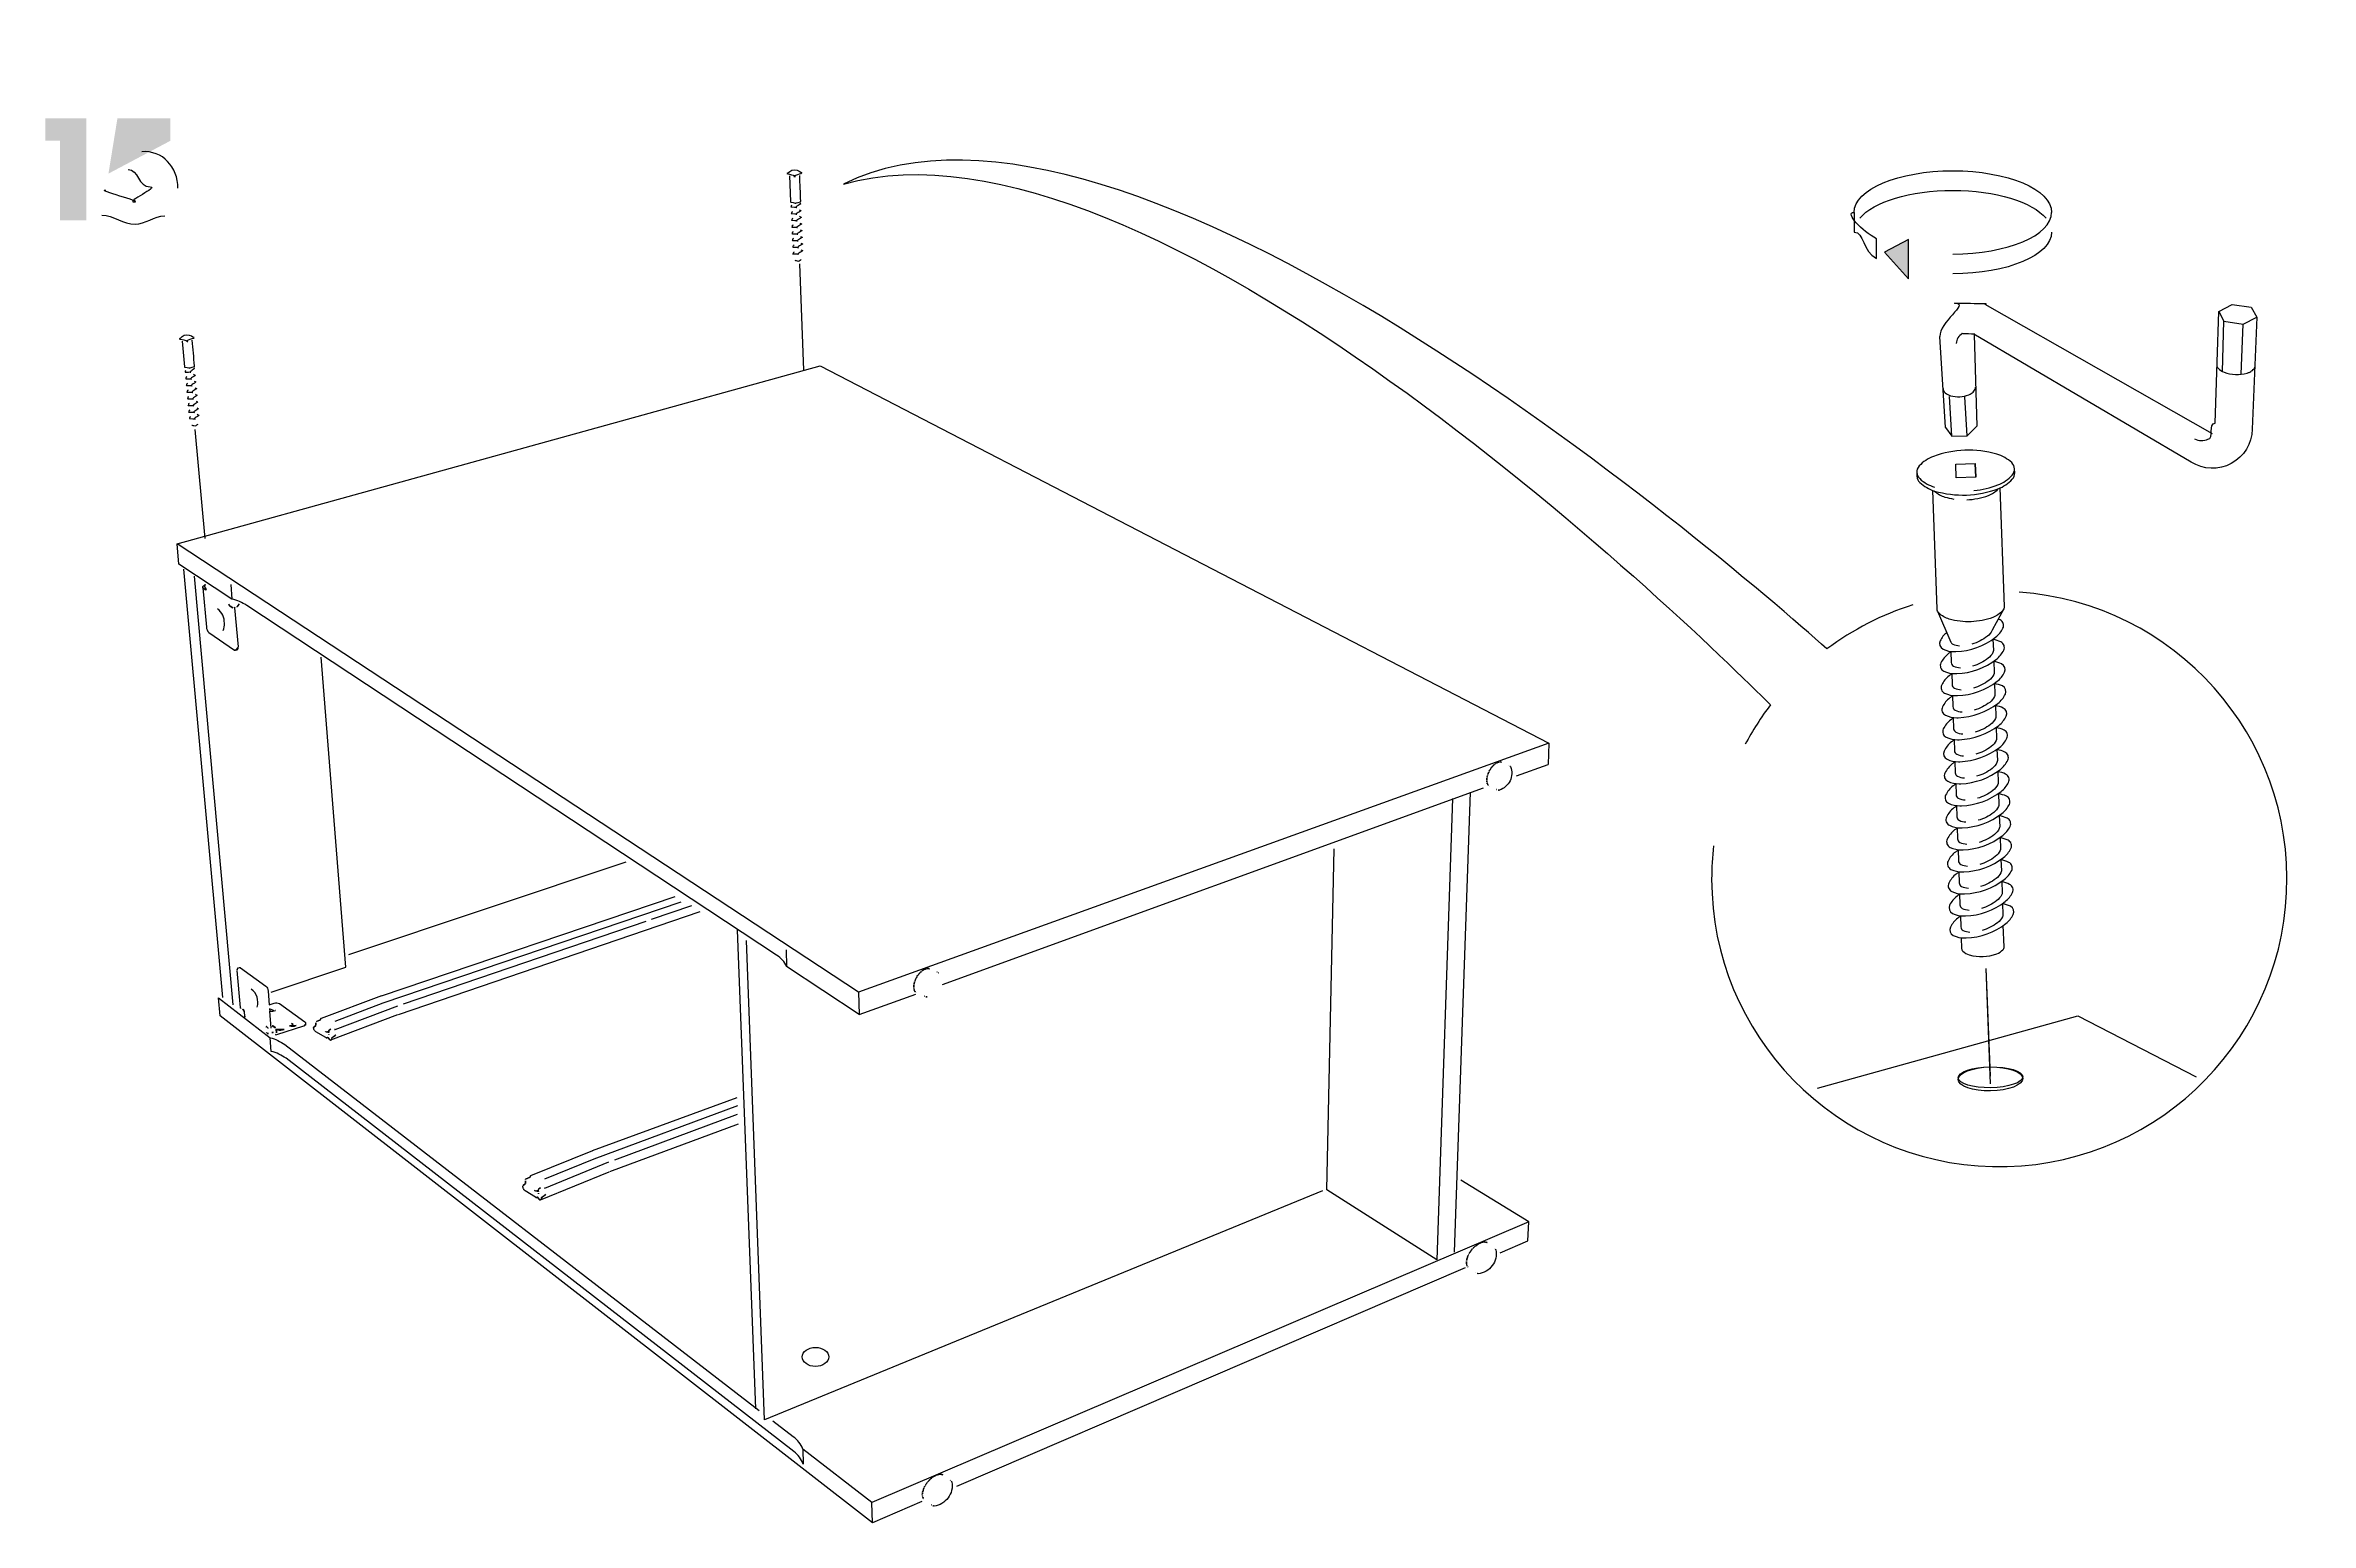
# Model space of a CAD drawing. Header units: metres. Extents: x -30.9 to 24.7, y -10.3 to 6.8.
# Drawn here: x -10.397 to -7.395, y -1.109 to 0.85 of the extents above; entities that cross this region are included whole.
import ezdxf

# ---------------------------------------------------------------- set-up
doc = ezdxf.new("R2010")
doc.units = ezdxf.units.M
doc.header["$MEASUREMENT"] = 0
doc.layers.add('PDF_Working_Num_Penna__255_Num_Penna__255', color=255, linetype='Continuous', lineweight=18)
doc.layers.add('PDF_Working_Num_Penna__7_Num_Penna__7', color=7, linetype='Continuous', lineweight=18)
doc.styles.add('GENERATED_STYLE_1', font='')
doc.styles.get('GENERATED_STYLE_1').set_extended_font_data('Arial')

msp = doc.modelspace()

# ---------------------------------------------------------------- hatches: boundary and pattern name
at = {"layer": 'PDF_Working_Num_Penna__7_Num_Penna__7', "linetype": 'Continuous', "lineweight": 18}
for points in [[(-10.3778, 0.7231), (-10.3778, 0.6177), (-10.3427, 0.6177), (-10.3427, 0.7528), (-10.3972, 0.7528), (-10.3972, 0.7231)], [(-10.2313, 0.7231), (-10.2313, 0.7528), (-10.3016, 0.7528), (-10.3135, 0.6795)], [(-7.928, 0.5922), (-7.9597, 0.5752), (-7.928, 0.5398)]]:
    msp.add_hatch(color=7, dxfattribs=at).paths.add_polyline_path(points)

# ---------------------------------------------------------------- linework, layer by layer
at = {"layer": 'PDF_Working_Num_Penna__255_Num_Penna__255', "color": 255, "linetype": 'Continuous', "lineweight": 18, "flags": 128}
for points in [[(-9.3977, 0.5601), (-9.3923, 0.4191)], [(-10.1855, 0.1958), (-10.1986, 0.3403)], [(-7.8253, -0.3744), (-7.8198, -0.5169)]]:
    msp.add_lwpolyline(points, dxfattribs=at)
at = {"layer": 'PDF_Working_Num_Penna__7_Num_Penna__7', "color": 7, "linetype": 'Continuous', "lineweight": 18, "flags": 128}
for points in [[(-9.4109, 0.6765), (-9.4095, 0.6425)], [(-8, 0.6281), (-8, 0.6019)], [(-7.9705, 0.567), (-7.9705, 0.5932)], [(-9.3977, 0.5601), (-9.3923, 0.4191)], [(-7.8266, 0.5066), (-7.5253, 0.3351)], [(-7.5189, 0.4297), (-7.5167, 0.4969), (-7.5099, 0.4837)], [(-7.512, 0.4171), (-7.5099, 0.4837)], [(-7.5099, 0.4837), (-7.4845, 0.4801)], [(-7.4845, 0.4801), (-7.4664, 0.4894)], [(-10.216, 0.4574), (-10.2128, 0.4235)], [(-7.879, 0.3431), (-7.8863, 0.4635)], [(-7.8411, 0.4663), (-7.8372, 0.3448)], [(-7.4871, 0.4134), (-7.4845, 0.4801)], [(-7.5216, 0.3486), (-7.5189, 0.4297)], [(-7.879, 0.3431), (-7.8705, 0.3316), (-7.8737, 0.3839)], [(-7.8705, 0.3316), (-7.8501, 0.3318), (-7.8532, 0.3836)], [(-10.1855, 0.1958), (-10.1986, 0.3403)], [(-7.8372, 0.3448), (-7.8501, 0.3318)], [(-7.8648, 0.2762), (-7.8654, 0.2942), (-7.8396, 0.2952)], [(-7.8389, 0.2772), (-7.8648, 0.2762)], [(-9.3197, -0.4059), (-10.2225, 0.1886)], [(-10.1619, -0.4128), (-10.2137, 0.1553)], [(-10.1998, 0.1458), (-10.1486, -0.4225)], [(-10.1514, 0.1349), (-10.1499, 0.1154)], [(-10.1464, 0.1039), (-10.1418, 0.0523)], [(-9.9989, -0.3725), (-10.0314, 0.0383)], [(-8.4046, -0.0756), (-9.3197, -0.4059), (-9.3188, -0.4354)], [(-8.4475, -0.1189), (-8.4056, -0.1037)], [(-9.2081, -0.3955), (-8.4913, -0.1347)], [(-8.5324, -0.1489), (-8.5529, -0.7608)], [(-8.5088, -0.1405), (-8.53, -0.7502)], [(-9.628, -0.2335), (-9.9952, -0.356)], [(-8.5529, -0.7608), (-8.6986, -0.6679), (-8.6892, -0.2159)], [(-9.5551, -0.2863), (-9.9499, -0.4205), (-10.0137, -0.4445)], [(-9.9515, -0.4105), (-9.5625, -0.2788)], [(-9.9291, -0.4353), (-9.5295, -0.2987)], [(-9.5937, -0.3091), (-9.5405, -0.291)], [(-9.9227, -0.4212), (-9.6008, -0.3116)], [(-9.4805, -0.3229), (-9.4558, -0.958)], [(-9.4439, -0.9728), (-9.4679, -0.3371)], [(-9.4153, -0.3497), (-9.4148, -0.3717)], [(-10.1378, -0.4274), (-10.1381, -0.4271), (-10.1383, -0.4268), (-10.1385, -0.4264), (-10.1385, -0.426), (-10.1429, -0.3769)], [(-10.098, -0.4055), (-9.9989, -0.3725)], [(-7.8255, -0.3744), (-7.8196, -0.5271)], [(-10.1676, -0.4134), (-10.0993, -0.4661)], [(-10.1654, -0.4373), (-10.1676, -0.4134)], [(-9.9515, -0.4105), (-10.0316, -0.4406)], [(-9.3188, -0.4354), (-9.2437, -0.4083)], [(-9.2355, -1.081), (-9.3009, -1.1091), (-10.1654, -0.4373)], [(-10.0977, -0.4535), (-10.0997, -0.4307)], [(-10.0188, -0.4691), (-9.9299, -0.4355)], [(-10.013, -0.4551), (-9.9302, -0.4238)], [(-8.0484, -0.5328), (-7.7033, -0.437), (-7.5466, -0.5181)], [(-10.0549, -0.4508), (-10.0906, -0.4623)], [(-10.0252, -0.466), (-10.0388, -0.4582), (-10.0393, -0.4579), (-10.0397, -0.4575), (-10.0402, -0.457), (-10.0405, -0.4564), (-10.0409, -0.4558), (-10.0412, -0.4552), (-10.0414, -0.4546), (-10.0415, -0.4539), (-10.0416, -0.4533), (-10.0416, -0.4526)], [(-9.4798, -0.5566), (-9.6703, -0.627), (-9.7357, -0.6537)], [(-9.6719, -0.6158), (-9.4801, -0.5452)], [(-9.6424, -0.6278), (-9.4797, -0.5675)], [(-9.649, -0.6435), (-9.4786, -0.5802)], [(-9.672, -0.6159), (-9.754, -0.6493)], [(-9.7409, -0.6812), (-9.6498, -0.6437)], [(-9.735, -0.6655), (-9.6502, -0.6307)], [(-8.4313, -0.7103), (-8.5213, -0.6549)], [(-9.7474, -0.6777), (-9.7614, -0.669), (-9.7619, -0.6686), (-9.7623, -0.6682), (-9.7628, -0.6676), (-9.7632, -0.667), (-9.7635, -0.6664), (-9.7638, -0.6656), (-9.7641, -0.6649), (-9.7642, -0.6642), (-9.7642, -0.6635), (-9.7643, -0.6627)], [(-8.7046, -0.6693), (-9.4439, -0.9728)], [(-8.4689, -0.7511), (-8.4324, -0.7354), (-8.4313, -0.7103)], [(-8.5155, -0.7711), (-9.1895, -1.0611)], [(-9.3009, -1.1091), (-9.3017, -1.0825)]]:
    msp.add_lwpolyline(points, dxfattribs=at)
for points in [[(-7.928, 0.5658), (-7.928, 0.5922), (-7.9597, 0.5752), (-7.928, 0.5398)], [(-7.8389, 0.2771), (-7.8396, 0.2952)], [(-10.184, 0.1282), (-10.1852, 0.1279), (-10.1886, 0.1302), (-10.1886, 0.1309), (-10.1885, 0.1315), (-10.1883, 0.1321), (-10.1879, 0.1326), (-10.1875, 0.1331), (-10.187, 0.1335)], [(-10.1865, 0.1337), (-10.1844, 0.1343)], [(-10.1847, 0.1276), (-10.1845, 0.1275), (-10.1843, 0.1276), (-10.1841, 0.1278), (-10.184, 0.128), (-10.184, 0.1284)], [(-10.1538, 0.1088), (-10.1538, 0.1084), (-10.1537, 0.1079), (-10.1535, 0.1074), (-10.1533, 0.1069), (-10.153, 0.1066), (-10.1528, 0.1064)], [(-10.1488, 0.1037), (-10.1524, 0.1061)], [(-10.1464, 0.1039), (-10.1464, 0.1041), (-10.1463, 0.1043), (-10.1461, 0.1045), (-10.146, 0.1046)], [(-10.1433, 0.1053), (-10.1426, 0.1056), (-10.142, 0.1059), (-10.1415, 0.1065), (-10.141, 0.1071), (-10.1407, 0.1078), (-10.1405, 0.1085), (-10.1403, 0.1093)], [(-10.1464, 0.0479), (-10.146, 0.0476), (-10.1457, 0.0476)], [(-10.1453, 0.0476), (-10.143, 0.0483), (-10.1426, 0.0485), (-10.1424, 0.0487), (-10.1421, 0.0491), (-10.142, 0.0496), (-10.1418, 0.0501), (-10.1418, 0.0508), (-10.1418, 0.0515)], [(-8.4862, -0.1199), (-8.4864, -0.1201), (-8.4864, -0.1203), (-8.4864, -0.1205), (-8.4863, -0.1207), (-8.4864, -0.1213)], [(-8.4862, -0.1198), (-8.486, -0.1192)], [(-8.4858, -0.1186), (-8.4859, -0.1184), (-8.4858, -0.1181), (-8.4857, -0.1178)], [(-8.4848, -0.1155), (-8.485, -0.1157), (-8.4851, -0.116), (-8.4852, -0.1162), (-8.4851, -0.1164), (-8.4854, -0.1171)], [(-8.4839, -0.1134), (-8.4841, -0.1136), (-8.4842, -0.1138), (-8.4843, -0.1141), (-8.4843, -0.1143), (-8.4845, -0.1149)], [(-8.4827, -0.1113), (-8.4829, -0.1115), (-8.4831, -0.1117), (-8.4832, -0.112), (-8.4832, -0.1122), (-8.4836, -0.1128)], [(-8.4816, -0.1094), (-8.4817, -0.1095), (-8.4819, -0.1097), (-8.482, -0.11), (-8.4821, -0.1102), (-8.4825, -0.1108)], [(-8.4802, -0.1076), (-8.4804, -0.1076), (-8.4806, -0.1078), (-8.4807, -0.1081), (-8.4808, -0.1083), (-8.4812, -0.1089)], [(-8.4797, -0.107), (-8.48, -0.1073)], [(-8.4788, -0.1059), (-8.479, -0.1059), (-8.4791, -0.1061), (-8.4793, -0.1064), (-8.4794, -0.1066), (-8.4796, -0.1068)], [(-8.4773, -0.1044), (-8.4774, -0.1045), (-8.4776, -0.1046), (-8.4778, -0.1048), (-8.4779, -0.1051), (-8.4784, -0.1055)], [(-8.4757, -0.1031), (-8.4759, -0.1032), (-8.4761, -0.1033), (-8.4763, -0.1035), (-8.4764, -0.1037), (-8.4768, -0.1041)], [(-8.4743, -0.1021), (-8.4746, -0.1022), (-8.4747, -0.1023), (-8.4748, -0.1026), (-8.4753, -0.1029)], [(-8.4728, -0.1013), (-8.4729, -0.1013), (-8.4731, -0.1015), (-8.4733, -0.1017), (-8.4737, -0.1019)], [(-8.4713, -0.1007), (-8.4716, -0.1009), (-8.4718, -0.1011), (-8.4722, -0.1013)], [(-8.4699, -0.1005), (-8.4702, -0.1006), (-8.4703, -0.1007), (-8.4707, -0.1008)], [(-8.4685, -0.1005), (-8.4688, -0.1006), (-8.4692, -0.1007)], [(-8.4685, -0.1005), (-8.4676, -0.1009), (-8.4674, -0.1008)], [(-8.4575, -0.1052), (-8.4576, -0.1051)], [(-8.4867, -0.1238), (-8.4869, -0.1241), (-8.4869, -0.1243), (-8.4869, -0.1245), (-8.4867, -0.1252)], [(-8.4867, -0.1265), (-8.4868, -0.1263), (-8.4868, -0.1262), (-8.4868, -0.1259)], [(-8.4866, -0.1218), (-8.4867, -0.1221), (-8.4867, -0.1224), (-8.4867, -0.1226), (-8.4867, -0.1227), (-8.4867, -0.1233)], [(-8.4867, -0.1265), (-8.4866, -0.1269)], [(-8.4865, -0.1281), (-8.4866, -0.1277)], [(-8.4865, -0.1281), (-8.4862, -0.1285)], [(-8.486, -0.1296), (-8.4861, -0.1295), (-8.4861, -0.1292)], [(-8.486, -0.1296), (-8.4858, -0.1297), (-8.4856, -0.13)], [(-8.4854, -0.1308), (-8.4855, -0.1305)], [(-8.4854, -0.1308), (-8.4851, -0.131), (-8.4849, -0.1312)], [(-8.4846, -0.1319), (-8.4847, -0.1316)], [(-8.4836, -0.1326), (-8.4837, -0.1325)], [(-8.4736, -0.1369), (-8.4738, -0.137)], [(-8.4712, -0.1378), (-8.4716, -0.1377)], [(-8.4702, -0.1378), (-8.4701, -0.1378)], [(-10.142, -0.3738), (-10.1423, -0.374), (-10.1425, -0.3742), (-10.1427, -0.3746), (-10.1428, -0.3751), (-10.1429, -0.3756), (-10.143, -0.3762)], [(-9.2441, -0.3895), (-9.2443, -0.3896), (-9.2445, -0.3899), (-9.2445, -0.3901), (-9.2444, -0.3904), (-9.2447, -0.391)], [(-9.2431, -0.3873), (-9.2433, -0.3875), (-9.2435, -0.3877), (-9.2436, -0.388), (-9.2436, -0.3882), (-9.2438, -0.3888)], [(-9.2419, -0.3852), (-9.2421, -0.3854), (-9.2423, -0.3856), (-9.2424, -0.3859), (-9.2424, -0.3861), (-9.2428, -0.3867)], [(-9.2407, -0.3833), (-9.2408, -0.3834), (-9.241, -0.3836), (-9.2411, -0.3839), (-9.2412, -0.3841), (-9.2416, -0.3847)], [(-9.2392, -0.3815), (-9.2394, -0.3815), (-9.2396, -0.3817), (-9.2398, -0.382), (-9.2398, -0.3822), (-9.2403, -0.3828)], [(-9.2387, -0.3809), (-9.239, -0.3812)], [(-9.2377, -0.3798), (-9.2379, -0.3798), (-9.2381, -0.38), (-9.2383, -0.3802), (-9.2383, -0.3805), (-9.2385, -0.3807)], [(-9.2361, -0.3783), (-9.2363, -0.3783), (-9.2365, -0.3784), (-9.2367, -0.3786), (-9.2368, -0.3789), (-9.2372, -0.3793)], [(-9.2345, -0.377), (-9.2347, -0.377), (-9.2349, -0.3771), (-9.235, -0.3773), (-9.2352, -0.3775), (-9.2356, -0.3779)], [(-9.2329, -0.376), (-9.2332, -0.376), (-9.2334, -0.3762), (-9.2335, -0.3764), (-9.234, -0.3767)], [(-9.2313, -0.3751), (-9.2315, -0.3751), (-9.2317, -0.3753), (-9.2319, -0.3755), (-9.2323, -0.3757)], [(-9.2297, -0.3746), (-9.23, -0.3747), (-9.2302, -0.3749), (-9.2307, -0.3751)], [(-9.2282, -0.3743), (-9.2285, -0.3744), (-9.2287, -0.3745), (-9.229, -0.3746)], [(-9.2267, -0.3743), (-9.2271, -0.3744), (-9.2275, -0.3745)], [(-9.2267, -0.3743), (-9.2258, -0.3747), (-9.2256, -0.3746)], [(-9.2151, -0.379), (-9.2152, -0.3789)], [(-9.2134, -0.3801), (-9.2131, -0.3803)], [(-9.2461, -0.3978), (-9.2463, -0.3981), (-9.2463, -0.3983), (-9.2463, -0.3985), (-9.2462, -0.3987), (-9.2462, -0.3992)], [(-9.2461, -0.4005), (-9.2463, -0.4003), (-9.2463, -0.3999)], [(-9.246, -0.3958), (-9.2461, -0.3961), (-9.2462, -0.3963), (-9.2462, -0.3965), (-9.2461, -0.3967), (-9.2461, -0.3973)], [(-9.2461, -0.4005), (-9.246, -0.4009)], [(-9.2459, -0.4021), (-9.246, -0.4017)], [(-9.2456, -0.3939), (-9.2458, -0.3941), (-9.2458, -0.3943), (-9.2458, -0.3945), (-9.2457, -0.3947), (-9.2459, -0.3953)], [(-9.2459, -0.4021), (-9.2456, -0.4026)], [(-9.2456, -0.3937), (-9.2454, -0.3931)], [(-9.2454, -0.4036), (-9.2455, -0.4035), (-9.2455, -0.4032)], [(-9.2454, -0.4036), (-9.2452, -0.4037), (-9.245, -0.404)], [(-9.2452, -0.3925), (-9.2453, -0.3923), (-9.2452, -0.3921), (-9.2451, -0.3918)], [(-9.2447, -0.4048), (-9.2449, -0.4045)], [(-9.2447, -0.4049), (-9.2444, -0.405), (-9.2442, -0.4053)], [(-9.2439, -0.4059), (-9.2441, -0.4057)], [(-9.2429, -0.4067), (-9.243, -0.4066)], [(-9.2322, -0.411), (-9.2324, -0.4111)], [(-9.2297, -0.4119), (-9.2301, -0.4118)], [(-9.2287, -0.4119), (-9.2294, -0.4118)], [(-9.2287, -0.4119), (-9.2285, -0.4119)], [(-10.1351, -0.4285), (-10.1354, -0.4284), (-10.1355, -0.4284), (-10.1357, -0.4287), (-10.1355, -0.429), (-10.1354, -0.4291), (-10.1352, -0.4292)], [(-10.1337, -0.431), (-10.1338, -0.4307), (-10.1338, -0.4303), (-10.134, -0.4299), (-10.1341, -0.4296), (-10.1345, -0.4296), (-10.1349, -0.4294)], [(-10.1341, -0.4296), (-10.1343, -0.4293), (-10.1345, -0.429), (-10.1347, -0.4288)], [(-10.1337, -0.431), (-10.1331, -0.4379), (-10.1327, -0.4383), (-10.1325, -0.4386)], [(-10.0999, -0.4277), (-10.0997, -0.4307), (-10.0987, -0.4308), (-10.0976, -0.4308), (-10.0966, -0.4308), (-10.0955, -0.4307), (-10.0945, -0.4305), (-10.0935, -0.4303)], [(-10.0925, -0.43), (-10.0921, -0.4299)], [(-10.0708, -0.4472), (-10.0688, -0.4484)], [(-10.0522, -0.4485), (-10.0523, -0.4489), (-10.0524, -0.4493), (-10.0527, -0.4496), (-10.0531, -0.45), (-10.0536, -0.4503), (-10.0542, -0.4506)], [(-10.0387, -0.4499), (-10.0415, -0.4521), (-10.0416, -0.4524)], [(-10.0385, -0.4496), (-10.0385, -0.4491), (-10.0385, -0.4486), (-10.0385, -0.4481), (-10.0385, -0.4476), (-10.0385, -0.4472), (-10.0385, -0.4468), (-10.0385, -0.4465)], [(-10.038, -0.4444), (-10.0324, -0.4423)], [(-10.0316, -0.4406), (-10.0319, -0.4407), (-10.0321, -0.4409), (-10.0322, -0.4411), (-10.0323, -0.4415), (-10.0324, -0.4418)], [(-10.1039, -0.4514), (-10.1041, -0.4513), (-10.1043, -0.4513), (-10.1044, -0.4514), (-10.1045, -0.4516), (-10.1046, -0.452)], [(-10.1039, -0.4514), (-10.1034, -0.4518), (-10.1032, -0.452), (-10.1031, -0.4522), (-10.1029, -0.4524), (-10.1027, -0.4527), (-10.1025, -0.4531), (-10.1023, -0.4533), (-10.1022, -0.4534), (-10.102, -0.4536)], [(-10.1039, -0.4592), (-10.1037, -0.4596), (-10.1034, -0.46)], [(-10.1031, -0.4603), (-10.1027, -0.4605), (-10.1022, -0.4607), (-10.1018, -0.4607), (-10.1012, -0.4607)], [(-10.0969, -0.4593), (-10.0965, -0.4593), (-10.096, -0.4592), (-10.0955, -0.4592), (-10.0952, -0.4596)], [(-10.0923, -0.4529), (-10.0948, -0.451), (-10.0952, -0.4507), (-10.0957, -0.4506), (-10.0962, -0.4505), (-10.0967, -0.4505)], [(-10.0955, -0.4592), (-10.0957, -0.4587), (-10.0958, -0.4582)], [(-10.0922, -0.4619), (-10.0918, -0.4622), (-10.0912, -0.4623)], [(-10.0913, -0.4546), (-10.0909, -0.4594), (-10.0908, -0.4596), (-10.0907, -0.4598)], [(-10.0258, -0.4582), (-10.0265, -0.4579)], [(-10.0252, -0.466), (-10.0248, -0.4662), (-10.0244, -0.4663), (-10.024, -0.4663)], [(-10.0216, -0.4576), (-10.0215, -0.459), (-10.0225, -0.459), (-10.0234, -0.4588), (-10.0243, -0.4587), (-10.0251, -0.4585)], [(-10.0237, -0.4662), (-10.0229, -0.4659), (-10.0232, -0.4659)], [(-10.0237, -0.4662), (-10.0235, -0.4662)], [(-10.0201, -0.4689), (-10.0205, -0.4686), (-10.0209, -0.4683), (-10.0213, -0.4678), (-10.0216, -0.4674), (-10.022, -0.4668), (-10.0222, -0.4665), (-10.0224, -0.4663), (-10.0227, -0.466)], [(-10.0216, -0.4576), (-10.0216, -0.4572)], [(-10.0215, -0.462), (-10.0215, -0.4617), (-10.0215, -0.4614), (-10.0215, -0.4612)], [(-10.0214, -0.4568), (-10.0209, -0.4558), (-10.0207, -0.4555), (-10.0203, -0.4552), (-10.0199, -0.455), (-10.0195, -0.4548), (-10.019, -0.4548)], [(-10.0201, -0.4689), (-10.0197, -0.4691), (-10.0193, -0.4692), (-10.0189, -0.4692)], [(-10.0185, -0.4692), (-10.0182, -0.469), (-10.018, -0.4688), (-10.0178, -0.4684), (-10.0176, -0.4681), (-10.0176, -0.4676)], [(-10.0132, -0.4633), (-10.0176, -0.4669), (-10.0176, -0.4667), (-10.0177, -0.4664), (-10.0178, -0.4662)], [(-10.013, -0.4551), (-10.0132, -0.4552), (-10.0135, -0.4552), (-10.0138, -0.4552)], [(-10.0132, -0.4633), (-10.0129, -0.4631), (-10.0126, -0.4627), (-10.0125, -0.4624), (-10.0123, -0.4621)], [(-9.7613, -0.6597), (-9.7641, -0.6622), (-9.7643, -0.6625)], [(-9.761, -0.6594), (-9.7612, -0.6596)], [(-9.761, -0.6594), (-9.761, -0.6589), (-9.761, -0.6583), (-9.761, -0.6578), (-9.761, -0.6572), (-9.761, -0.6567), (-9.761, -0.6563), (-9.761, -0.656)], [(-9.7609, -0.6539), (-9.7607, -0.6537)], [(-9.7606, -0.6536), (-9.7548, -0.6512)], [(-9.754, -0.6493), (-9.7543, -0.6495), (-9.7545, -0.6497), (-9.7547, -0.65), (-9.7547, -0.6503), (-9.7548, -0.6507)], [(-9.7481, -0.669), (-9.7488, -0.6687)], [(-9.7474, -0.6777), (-9.747, -0.6779), (-9.7466, -0.678), (-9.7462, -0.678)], [(-9.7438, -0.6684), (-9.7437, -0.6699), (-9.7447, -0.6698), (-9.7456, -0.6697), (-9.7465, -0.6695), (-9.7473, -0.6693)], [(-9.7459, -0.6779), (-9.7451, -0.6776), (-9.7454, -0.6776)], [(-9.7459, -0.6779), (-9.7458, -0.6778)], [(-9.7423, -0.6809), (-9.7427, -0.6806), (-9.7431, -0.6802), (-9.7435, -0.6797), (-9.7438, -0.6792), (-9.7441, -0.6786), (-9.7443, -0.6782), (-9.7446, -0.678), (-9.7449, -0.6777)], [(-9.7438, -0.6684), (-9.7437, -0.6679)], [(-9.7437, -0.6732), (-9.7436, -0.6729), (-9.7436, -0.6726), (-9.7436, -0.6723)], [(-9.7436, -0.6675), (-9.743, -0.6663), (-9.7428, -0.666), (-9.7425, -0.6657), (-9.7421, -0.6654), (-9.7416, -0.6652), (-9.7411, -0.6652)], [(-9.7423, -0.6809), (-9.7418, -0.6811), (-9.7414, -0.6812), (-9.741, -0.6812)], [(-9.7406, -0.6812), (-9.7403, -0.681), (-9.7401, -0.6807), (-9.7399, -0.6804), (-9.7397, -0.6799), (-9.7396, -0.6794)], [(-9.7351, -0.6747), (-9.7396, -0.6787), (-9.7397, -0.6784), (-9.7397, -0.6782), (-9.7399, -0.6779)], [(-9.735, -0.6655), (-9.7352, -0.6656), (-9.7355, -0.6656), (-9.7358, -0.6656)], [(-9.7351, -0.6747), (-9.7348, -0.6744), (-9.7346, -0.674), (-9.7344, -0.6737), (-9.7343, -0.6733)], [(-8.509, -0.7504), (-8.5093, -0.7506), (-8.5095, -0.7509), (-8.5096, -0.7511), (-8.5096, -0.7514), (-8.51, -0.752)], [(-8.5076, -0.7483), (-8.5078, -0.7484), (-8.508, -0.7487), (-8.5082, -0.7489), (-8.5082, -0.7492), (-8.5086, -0.7498)], [(-8.5058, -0.7462), (-8.5061, -0.7463), (-8.5063, -0.7465), (-8.5065, -0.7468), (-8.5066, -0.7471), (-8.5071, -0.7476)], [(-8.5041, -0.7443), (-8.5043, -0.7443), (-8.5045, -0.7445), (-8.5047, -0.7448), (-8.5049, -0.7451), (-8.5054, -0.7456)], [(-8.5022, -0.7425), (-8.5024, -0.7425), (-8.5026, -0.7427), (-8.5028, -0.743), (-8.5029, -0.7432), (-8.5035, -0.7438)], [(-8.5015, -0.742), (-8.5019, -0.7422)], [(-8.5002, -0.741), (-8.5004, -0.7409), (-8.5006, -0.7411), (-8.5009, -0.7413), (-8.501, -0.7416), (-8.5013, -0.7418)], [(-8.4982, -0.7397), (-8.4984, -0.7396), (-8.4986, -0.7397), (-8.4989, -0.7399), (-8.4991, -0.7402), (-8.4996, -0.7406)], [(-8.4962, -0.7385), (-8.4964, -0.7385), (-8.4967, -0.7386), (-8.4969, -0.7388), (-8.4971, -0.739), (-8.4976, -0.7393)], [(-8.4944, -0.7377), (-8.4947, -0.7377), (-8.4949, -0.7379), (-8.4951, -0.7381), (-8.4957, -0.7383)], [(-8.4925, -0.7372), (-8.4927, -0.7371), (-8.4929, -0.7372), (-8.4932, -0.7375), (-8.4937, -0.7376)], [(-8.4907, -0.7369), (-8.4911, -0.7369), (-8.4914, -0.7371), (-8.4919, -0.7372)], [(-8.4891, -0.7369), (-8.4895, -0.737), (-8.4897, -0.7371), (-8.4901, -0.7371)], [(-8.4876, -0.7372), (-8.488, -0.7372), (-8.4881, -0.7373), (-8.4884, -0.7373)], [(-8.4876, -0.7372), (-8.4868, -0.7379), (-8.4865, -0.7378)], [(-8.4766, -0.7451), (-8.4767, -0.745)], [(-8.5138, -0.7643), (-8.5139, -0.7638)], [(-8.5137, -0.7624), (-8.5138, -0.7622), (-8.5138, -0.762), (-8.5137, -0.7617)], [(-8.5138, -0.7643), (-8.5137, -0.7649)], [(-8.5137, -0.7661), (-8.5138, -0.7659), (-8.5137, -0.7656)], [(-8.5137, -0.7624), (-8.5136, -0.763)], [(-8.5137, -0.7661), (-8.5135, -0.7662), (-8.5134, -0.7666)], [(-8.5131, -0.7594), (-8.5133, -0.7596), (-8.5134, -0.7599), (-8.5134, -0.7602), (-8.5133, -0.7603), (-8.5134, -0.761)], [(-8.5133, -0.7676), (-8.5134, -0.7675), (-8.5133, -0.7673)], [(-8.5133, -0.7676), (-8.513, -0.7679), (-8.5128, -0.7682)], [(-8.5125, -0.7572), (-8.5126, -0.7574), (-8.5128, -0.7577), (-8.5128, -0.758), (-8.5128, -0.7582), (-8.513, -0.7588)], [(-8.5127, -0.769), (-8.5127, -0.7687)], [(-8.5116, -0.7551), (-8.5118, -0.7553), (-8.5119, -0.7555), (-8.512, -0.7557), (-8.5119, -0.7559), (-8.5122, -0.7566)], [(-8.5117, -0.7701), (-8.5119, -0.7699)], [(-8.5115, -0.7549), (-8.5112, -0.7543)], [(-8.5109, -0.7537), (-8.5109, -0.7534), (-8.5108, -0.7532), (-8.5106, -0.7529)], [(-8.5018, -0.7773), (-8.502, -0.7774)], [(-8.4994, -0.7788), (-8.4997, -0.7787)], [(-8.4983, -0.7791), (-8.4981, -0.7791)], [(-9.2232, -1.0504), (-9.2234, -1.0504), (-9.2237, -1.0506), (-9.2238, -1.0509), (-9.224, -1.0511), (-9.2246, -1.0516)], [(-9.2225, -1.0499), (-9.2229, -1.0501)], [(-9.2212, -1.0489), (-9.2214, -1.0488), (-9.2217, -1.049), (-9.2219, -1.0492), (-9.222, -1.0495), (-9.2223, -1.0497)], [(-9.2192, -1.0475), (-9.2194, -1.0475), (-9.2196, -1.0476), (-9.2199, -1.0478), (-9.2201, -1.0481), (-9.2206, -1.0485)], [(-9.2172, -1.0464), (-9.2174, -1.0464), (-9.2177, -1.0465), (-9.2179, -1.0467), (-9.2181, -1.0469), (-9.2187, -1.0472)], [(-9.2154, -1.0456), (-9.2157, -1.0456), (-9.2159, -1.0457), (-9.2161, -1.046), (-9.2167, -1.0462)], [(-9.2135, -1.0451), (-9.2137, -1.045), (-9.2139, -1.0451), (-9.2142, -1.0454), (-9.2147, -1.0455)], [(-9.2117, -1.0447), (-9.2121, -1.0448), (-9.2124, -1.045), (-9.2129, -1.0451)], [(-9.2101, -1.0448), (-9.2105, -1.0448), (-9.2107, -1.045), (-9.2111, -1.0449)], [(-9.2086, -1.0451), (-9.209, -1.0451), (-9.2092, -1.0452), (-9.2094, -1.0452)], [(-9.2086, -1.0451), (-9.2078, -1.0458), (-9.2075, -1.0457)], [(-9.2349, -1.0722), (-9.2349, -1.0717)], [(-9.2349, -1.0722), (-9.2347, -1.0728)], [(-9.2347, -1.0703), (-9.2348, -1.0701), (-9.2348, -1.0699), (-9.2347, -1.0696)], [(-9.2347, -1.074), (-9.2348, -1.0738), (-9.2348, -1.0735)], [(-9.2347, -1.0703), (-9.2347, -1.0708)], [(-9.2347, -1.074), (-9.2345, -1.0741), (-9.2344, -1.0745)], [(-9.2341, -1.0673), (-9.2343, -1.0675), (-9.2344, -1.0678), (-9.2344, -1.0681), (-9.2343, -1.0682), (-9.2345, -1.0688)], [(-9.2343, -1.0755), (-9.2344, -1.0754), (-9.2343, -1.0751)], [(-9.2343, -1.0755), (-9.234, -1.0758), (-9.2338, -1.0761)], [(-9.2335, -1.0651), (-9.2336, -1.0653), (-9.2338, -1.0656), (-9.2338, -1.0658), (-9.2338, -1.0661), (-9.234, -1.0667)], [(-9.2337, -1.0769), (-9.2338, -1.0766)], [(-9.2327, -1.0629), (-9.2328, -1.0631), (-9.233, -1.0634), (-9.233, -1.0636), (-9.233, -1.0638), (-9.2332, -1.0645)], [(-9.2328, -1.078), (-9.2329, -1.0778)], [(-9.2326, -1.0628), (-9.2322, -1.0622)], [(-9.2319, -1.0615), (-9.2319, -1.0613), (-9.2318, -1.0611), (-9.2316, -1.0607)], [(-9.23, -1.0583), (-9.2303, -1.0585), (-9.2305, -1.0587), (-9.2307, -1.059), (-9.2306, -1.0593), (-9.231, -1.0599)], [(-9.2286, -1.0561), (-9.2288, -1.0563), (-9.229, -1.0565), (-9.2292, -1.0568), (-9.2292, -1.0571), (-9.2296, -1.0577)], [(-9.2268, -1.0541), (-9.2271, -1.0542), (-9.2273, -1.0544), (-9.2275, -1.0547), (-9.2276, -1.055), (-9.2281, -1.0555)], [(-9.2251, -1.0522), (-9.2253, -1.0522), (-9.2255, -1.0524), (-9.2257, -1.0527), (-9.2259, -1.0529), (-9.2264, -1.0535)], [(-9.1976, -1.053), (-9.1978, -1.0528)], [(-9.2228, -1.0852), (-9.223, -1.0853)], [(-9.2204, -1.0867), (-9.2208, -1.0866)], [(-9.2193, -1.087), (-9.2191, -1.087)]]:
    msp.add_lwpolyline(points, close=True, dxfattribs=at)
for points in [[(-7.5167, 0.4969), (-7.4991, 0.5059), (-7.4737, 0.5023), (-7.4664, 0.4894), (-7.469, 0.4255), (-7.4724, 0.3406, -0.582537), (-7.5533, 0.297), (-7.8414, 0.4665)], [(-9.3188, -0.4354), (-9.4148, -0.3717, 0.15693), (-9.428, -0.3568), (-10.1303, 0.1071, 0.077846), (-10.1499, 0.1154), (-10.2204, 0.1616), (-10.2225, 0.1886), (-9.3705, 0.4248), (-8.4046, -0.0756), (-8.4056, -0.1037)], [(-7.5187, 0.423, 0.063912), (-7.5175, 0.4214, 0.116915), (-7.5098, 0.4162, 0.161974), (-7.4792, 0.415, 0.0449), (-7.4756, 0.4164, 0.066375), (-7.4711, 0.4196, 0.129246), (-7.4691, 0.4228)], [(-7.8822, 0.3945, 0.189368), (-7.8794, 0.3888, 0.118021), (-7.8722, 0.385, 0.162256), (-7.848, 0.3863, 0.015233), (-7.8464, 0.387, 0.091456), (-7.8413, 0.391, 0.177616), (-7.8391, 0.3965)], [(-7.8412, 0.2593, 0.06162), (-7.8094, 0.2669, 0.116342), (-7.7906, 0.2795, 0.41411), (-7.7912, 0.2963, 0.116215), (-7.8109, 0.3075, 0.16243), (-7.8949, 0.3045, 0.116301), (-7.9138, 0.2919, 0.413758), (-7.9131, 0.2751, 0.11652), (-7.8935, 0.2639)], [(-7.9169, 0.2834), (-7.9167, 0.2782, 0.199153), (-7.913, 0.2699, 0.116372), (-7.8933, 0.2587, 0.162095), (-7.8092, 0.2617, 0.116622), (-7.7904, 0.2743, 0.199149), (-7.7872, 0.2828), (-7.7874, 0.288)], [(-7.8068, 0.2627), (-7.8012, 0.1056, -0.199378), (-7.8034, 0.0998, -0.11662), (-7.8163, 0.0911, -0.080861), (-7.845, 0.0854, -0.080493), (-7.874, 0.089, -0.11588), (-7.8875, 0.0967, -0.199862), (-7.8901, 0.1024), (-7.8957, 0.2595)], [(-7.8937, 0.2588, 0.031033), (-7.8933, 0.2584, 0.116175), (-7.8798, 0.2507, 0.033253), (-7.868, 0.2481)], [(-7.8508, 0.2471, 0.080269), (-7.8221, 0.2528, 0.116578), (-7.8092, 0.2614)], [(-10.1886, 0.1302), (-10.1836, 0.0784, 0.199935), (-10.1805, 0.0711), (-10.1464, 0.0479)], [(-8.1862, -0.2115, 0.028795), (-8.1888, -0.2558, 2.300288), (-7.7811, 0.1245)], [(-10.1617, 0.0739, 0.177239), (-10.1599, 0.0834, 0.245201), (-10.1689, 0.1025)], [(-7.8894, 0.0995), (-7.8718, 0.0585, 0.180571), (-7.8692, 0.0558, 0.106309), (-7.8602, 0.0536)], [(-7.8022, 0.1014), (-7.8166, 0.0752, -0.053364), (-7.817, 0.074, -0.116375), (-7.8234, 0.0661, -0.096517), (-7.8439, 0.0558)], [(-7.8773, 0.0712, 0.106307), (-7.886, 0.06, 0.414129), (-7.8822, 0.0491, 0.116671), (-7.867, 0.0458, 0.008977), (-7.865, 0.0458, 0.15666), (-7.8125, 0.0648, 0.115779), (-7.8027, 0.0769, 0.414291), (-7.8065, 0.0877, 0.015936), (-7.8091, 0.0889)], [(-7.8717, 0.0454, 0.013434), (-7.8752, 0.0429, 0.115961), (-7.885, 0.0308, 0.41472), (-7.8811, 0.0199, 0.11639), (-7.866, 0.0166, 0.008977), (-7.864, 0.0166, 0.156719), (-7.8115, 0.0356, 0.116213), (-7.8017, 0.0477, 0.414624), (-7.8055, 0.0586, 0.081123), (-7.8159, 0.0617)], [(-7.816, 0.0623), (-7.8154, 0.0473, -0.121005), (-7.816, 0.0448, -0.116046), (-7.8224, 0.0369, -0.096517), (-7.8429, 0.0266)], [(-7.8707, 0.0162, 0.014278), (-7.8741, 0.0137, 0.116401), (-7.8839, 0.0016, 0.415099), (-7.8801, -0.0093, 0.117516), (-7.8649, -0.0126, 0.006727), (-7.8629, -0.0126, 0.156433), (-7.8104, 0.0064, 0.115382), (-7.8006, 0.0185, 0.413714), (-7.8045, 0.0294, 0.081517), (-7.8149, 0.0325)], [(-7.8717, 0.0461), (-7.8712, 0.0312, 0.278694), (-7.8682, 0.0266, 0.106694), (-7.8591, 0.0244)], [(-7.8149, 0.0331), (-7.8144, 0.0181, -0.12134), (-7.8149, 0.0156, -0.116322), (-7.8213, 0.0077, -0.096232), (-7.8418, -0.0026)], [(-7.8696, -0.013, 0.013407), (-7.8731, -0.0155, 0.11666), (-7.8829, -0.0276, 0.415513), (-7.879, -0.0385, 0.116671), (-7.8639, -0.0418, 0.011149), (-7.8619, -0.0418, 0.156822), (-7.8094, -0.0228, 0.115787), (-7.7996, -0.0107, 0.414096), (-7.8034, 0.0002, 0.080864), (-7.8138, 0.0033)], [(-7.8707, 0.0168), (-7.8702, 0.002, 0.279416), (-7.8671, -0.0026, 0.106325), (-7.8581, -0.0048)], [(-7.8139, 0.0039), (-7.8133, -0.0111, -0.121779), (-7.8139, -0.0136, -0.116481), (-7.8203, -0.0215, -0.09654), (-7.8408, -0.0318)], [(-7.8686, -0.0422, 0.013434), (-7.872, -0.0447, 0.116338), (-7.8818, -0.0568, 0.415467), (-7.878, -0.0677, 0.11639), (-7.8628, -0.071, 0.004454), (-7.8608, -0.071, 0.156665), (-7.8083, -0.052, 0.116046), (-7.7985, -0.0399, 0.413107), (-7.8024, -0.029, 0.080102), (-7.8128, -0.0259)], [(-7.8696, -0.0124), (-7.8691, -0.0272, 0.278278), (-7.8661, -0.0318, 0.105956), (-7.857, -0.0341)], [(-7.8128, -0.0253), (-7.8123, -0.0403, -0.120708), (-7.8128, -0.0428, -0.117098), (-7.8192, -0.0508, -0.096628), (-7.8397, -0.061)], [(-7.8675, -0.0714, 0.01027), (-7.871, -0.0739, 0.116409), (-7.8808, -0.086, 0.413936), (-7.8769, -0.0969, 0.116671), (-7.8618, -0.1002, 0.006719), (-7.8598, -0.1002, 0.156632), (-7.8073, -0.0812, 0.116583), (-7.7975, -0.0691, 0.414954), (-7.8012, -0.0584, 0.081019), (-7.8118, -0.0551)], [(-7.8686, -0.0416), (-7.8681, -0.0564, 0.278529), (-7.865, -0.061, 0.106309), (-7.856, -0.0633)], [(-7.8118, -0.0545), (-7.8112, -0.0695, -0.118313), (-7.8118, -0.072, -0.116705), (-7.8182, -0.08, -0.096768), (-7.8387, -0.0902)], [(-7.8665, -0.1006, 0.008578), (-7.8699, -0.1031, 0.116046), (-7.8797, -0.1152, 0.415099), (-7.8759, -0.1261, 0.116715), (-7.8607, -0.1294, 0.004365), (-7.8587, -0.1294, 0.156822), (-7.8062, -0.1104, 0.115961), (-7.7964, -0.0983, 0.414884), (-7.8002, -0.0875, 0.080981), (-7.8107, -0.0843)], [(-7.8675, -0.0708), (-7.867, -0.0856, 0.278086), (-7.864, -0.0903, 0.105729), (-7.8549, -0.0925)], [(-7.8107, -0.0837), (-7.8102, -0.0987, -0.120186), (-7.8107, -0.1012, -0.115875), (-7.8171, -0.1092, -0.096441), (-7.8376, -0.1194)], [(-8.4563, -0.106), (-8.4559, -0.1063), (-8.4556, -0.1064), (-8.4554, -0.1067, -0.437685), (-8.4702, -0.1378), (-8.4709, -0.1378), (-8.4712, -0.1378)], [(-7.8654, -0.1298, 0.010263), (-7.8689, -0.1323, 0.116011), (-7.8787, -0.1444, 0.414219), (-7.8748, -0.1553, 0.116127), (-7.8597, -0.1586, 0.004468), (-7.8577, -0.1586, 0.156799), (-7.8052, -0.1396, 0.116058), (-7.7954, -0.1276, 0.414777), (-7.7992, -0.1166, 0.081795), (-7.8097, -0.1136)], [(-7.8665, -0.1), (-7.866, -0.1148, 0.277643), (-7.8629, -0.1195, 0.10692), (-7.8539, -0.1217)], [(-7.8097, -0.1129), (-7.8091, -0.1279, -0.122771), (-7.8097, -0.1304, -0.116875), (-7.8161, -0.1384, -0.096255), (-7.8366, -0.1487)], [(-7.8644, -0.159, 0.011124), (-7.8678, -0.1615, 0.115598), (-7.8776, -0.1736, 0.414789), (-7.8738, -0.1845, 0.116671), (-7.8586, -0.1878, 0.006719), (-7.8566, -0.1878, 0.156799), (-7.8041, -0.1688, 0.116248), (-7.7943, -0.1568, 0.414623), (-7.7982, -0.1458, 0.081678), (-7.8086, -0.1428)], [(-7.8654, -0.1292), (-7.8649, -0.144, 0.277393), (-7.8619, -0.1487, 0.105795), (-7.8528, -0.1509)], [(-7.8086, -0.1422), (-7.8081, -0.1571, -0.123204), (-7.8086, -0.1596, -0.115429), (-7.815, -0.1676, -0.095993), (-7.8355, -0.1779)], [(-7.8633, -0.1882, 0.012818), (-7.8668, -0.1907, 0.116227), (-7.8766, -0.2028, 0.414693), (-7.8728, -0.2137, 0.11639), (-7.8576, -0.2171, 0.00221), (-7.8556, -0.217, 0.156642), (-7.8031, -0.198, 0.116219), (-7.7933, -0.186, 0.415167), (-7.7971, -0.1751, 0.081492), (-7.8076, -0.172)], [(-7.8644, -0.1584), (-7.8639, -0.1732, 0.278468), (-7.8608, -0.1779, 0.105391), (-7.8518, -0.1801)], [(-7.8076, -0.1714), (-7.807, -0.1863, -0.120645), (-7.8076, -0.1888, -0.115929), (-7.814, -0.1968, -0.09619), (-7.8345, -0.2071)], [(-7.8623, -0.2174, 0.011132), (-7.8657, -0.2199, 0.116409), (-7.8755, -0.232, 0.415445), (-7.8717, -0.2429, 0.116828), (-7.8565, -0.2463, 0.006711), (-7.8545, -0.2462, 0.156853), (-7.802, -0.2272, 0.116401), (-7.7922, -0.2152, 0.414781), (-7.796, -0.2043, 0.081284), (-7.8065, -0.2012)], [(-7.8633, -0.1876), (-7.8628, -0.2024, 0.278086), (-7.8598, -0.2071, 0.106807), (-7.8507, -0.2093)], [(-7.8065, -0.2006), (-7.806, -0.2155, -0.120708), (-7.8065, -0.218, -0.116258), (-7.813, -0.226, -0.096179), (-7.8334, -0.2363)], [(-7.8612, -0.2466, 0.012796), (-7.8647, -0.2491, 0.116625), (-7.8745, -0.2612, 0.415126), (-7.8707, -0.2721, 0.116318), (-7.8555, -0.2755, 0.002196), (-7.8535, -0.2754, 0.156654), (-7.801, -0.2564, 0.116366), (-7.7912, -0.2444, 0.414349), (-7.795, -0.2336, 0.081297), (-7.8055, -0.2304)], [(-7.8623, -0.2168), (-7.8618, -0.2316, 0.2772), (-7.8587, -0.2363, 0.106453), (-7.8497, -0.2385)], [(-7.8055, -0.2298), (-7.8049, -0.2447, -0.122848), (-7.8055, -0.2473, -0.115705), (-7.8119, -0.2552, -0.096354), (-7.8324, -0.2655)], [(-7.8602, -0.2758, 0.011107), (-7.8636, -0.2783, 0.116374), (-7.8734, -0.2904, 0.414096), (-7.8696, -0.3013, 0.116265), (-7.8544, -0.3047, 0.002163), (-7.8524, -0.3046, 0.156691), (-7.7999, -0.2856, 0.116729), (-7.7901, -0.2736, 0.414938), (-7.7939, -0.2628, 0.081704), (-7.8044, -0.2596)], [(-7.8612, -0.246), (-7.8607, -0.2608, 0.277393), (-7.8577, -0.2655, 0.106905), (-7.8486, -0.2677)], [(-7.8044, -0.259), (-7.8039, -0.2739, -0.121449), (-7.8044, -0.2764, -0.115994), (-7.8109, -0.2844, -0.095818), (-7.8313, -0.2947)], [(-7.8591, -0.305, 0.014896), (-7.8626, -0.3075, 0.116772), (-7.8724, -0.3196, 0.414204), (-7.8686, -0.3305, 0.116671), (-7.8534, -0.3339, 0.006703), (-7.8514, -0.3338, 0.156811), (-7.7989, -0.3148, 0.11659), (-7.7891, -0.3028, 0.413989), (-7.7929, -0.2919, 0.080496), (-7.8034, -0.2888)], [(-7.8602, -0.2752), (-7.8597, -0.29, 0.278011), (-7.8566, -0.2947, 0.10594), (-7.8476, -0.2969)], [(-7.8034, -0.2882), (-7.8028, -0.3031, -0.1193), (-7.8034, -0.3057, -0.115994), (-7.8098, -0.3136, -0.09619), (-7.8303, -0.3239)], [(-7.8591, -0.3044), (-7.8586, -0.3193, 0.279225), (-7.8556, -0.3239, 0.107854), (-7.8465, -0.3261)], [(-7.8581, -0.3336), (-7.8576, -0.3478, 0.199407), (-7.856, -0.3513, 0.117235), (-7.8474, -0.3562, 0.16225), (-7.811, -0.3549, 0.115366), (-7.8027, -0.3494, 0.200193), (-7.8013, -0.3457), (-7.8023, -0.3174)], [(-10.142, -0.3738), (-10.1397, -0.3731), (-10.1394, -0.373), (-10.1391, -0.3731), (-10.1388, -0.3732), (-10.1385, -0.3734), (-10.105, -0.3976, -0.193419), (-10.102, -0.4042), (-10.1004, -0.4225), (-10.0938, -0.4204, -0.206894), (-10.0867, -0.4209), (-10.0531, -0.4452), (-10.0528, -0.4455), (-10.0525, -0.4459), (-10.0524, -0.4462), (-10.0522, -0.4485)], [(-8.4313, -0.7103), (-9.3017, -1.0825), (-9.3933, -1.0116), (-9.3926, -1.0314, 0.149092), (-9.4053, -1.0148), (-10.0782, -0.4934, 0.095291), (-10.0978, -0.4842), (-10.0993, -0.4661, -0.095764), (-10.0798, -0.4753), (-9.451, -0.9603)], [(-8.4755, -0.7463), (-8.4751, -0.7467), (-8.4749, -0.747), (-8.4747, -0.7473, -0.430747), (-8.4983, -0.7791), (-8.499, -0.7789), (-8.4994, -0.7788)], [(-9.3933, -1.0116, 0.154986), (-9.406, -0.9951), (-9.4329, -0.9743)], [(-9.1965, -1.0542), (-9.1961, -1.0546), (-9.1959, -1.0549), (-9.1957, -1.0552, -0.430225), (-9.2193, -1.087), (-9.22, -1.0868), (-9.2204, -1.0867)]]:
    msp.add_lwpolyline(points, format="xyb", dxfattribs=at)
for points in [[(-10.0734, -0.4505, 0.122608), (-10.065, -0.4501), (-10.0646, -0.45)], [(-10.0913, -0.4551), (-10.0907, -0.4553), (-10.09, -0.4555), (-10.0893, -0.4557, 0.125687), (-10.081, -0.4552), (-10.0806, -0.4551)]]:
    msp.add_lwpolyline(points, format="xyb", close=True, dxfattribs=at)
at = {"layer": 'PDF_Working_Num_Penna__7_Num_Penna__7', "color": 7, "linetype": 'Continuous', "lineweight": 18}
for centre, radius, start, end in [((-85.0202, -2.2645), 75.68, 2.201595, 2.227473), ((-106.7457, -8.2675), 96.9368, 5.14443, 5.164639), ((-7.8498, 0.4542), 0.0148, 117.0628, 179.5935), ((-7.5395, 0.3441), 0.0185, 240.22, 297.1427), ((-7.8079, -0.2547), 0.3801, 107.5028, 126.8793), ((-7.8062, -0.2572), 0.3831, 142.6564, 151.9547), ((-10.137, -0.419), 0.0215, 342.0322, 54.2391)]:
    msp.add_arc(centre, radius, start, end, dxfattribs=at)
for centre, major_axis, ratio in [((-7.8194, -0.5208), (0.0428, 0.0008), 0.372076), ((-7.8193, -0.5186), (0.0428, 0.0007), 0.322372), ((-9.3765, -0.8893), (0.0176, 0), 0.717028)]:
    msp.add_ellipse(centre, major_axis=major_axis, ratio=ratio, dxfattribs=at)
for points in [[(-8.036, 0.0494), (-8.1813, 0.1784), (-8.9643, 0.8496), (-9.3393, 0.6657)], [(-9.3393, 0.6657), (-8.9357, 0.7795), (-8.2212, 0.0856), (-8.1108, -0.0248)], [(-10.2215, 0.6601), (-10.2215, 0.6881), (-10.2417, 0.7107), (-10.2694, 0.7085)], [(-10.2581, 0.6619), (-10.2462, 0.6619), (-10.2907, 0.642), (-10.2796, 0.642)], [(-10.2876, 0.6851), (-10.2737, 0.6851), (-10.2744, 0.6619), (-10.2581, 0.6619)], [(-9.4041, 0.6757), (-9.3987, 0.6757), (-9.4163, 0.6794), (-9.4141, 0.6794)], [(-9.4141, 0.6803), (-9.4119, 0.6803), (-9.4098, 0.6846), (-9.4044, 0.6846)], [(-9.3944, 0.6801), (-9.3922, 0.6801), (-9.4095, 0.6757), (-9.4041, 0.6757)], [(-9.4044, 0.6846), (-9.3989, 0.6846), (-9.3966, 0.6809), (-9.3944, 0.6809)], [(-8, 0.6281), (-8, 0.6586), (-7.9414, 0.6833), (-7.8691, 0.6833)], [(-7.8691, 0.6833), (-7.7969, 0.6833), (-7.7383, 0.6586), (-7.7383, 0.6281)], [(-10.2796, 0.642), (-10.2656, 0.642), (-10.3312, 0.6576), (-10.3172, 0.6576)], [(-9.4027, 0.6398), (-9.4, 0.6398), (-9.4113, 0.6416), (-9.4093, 0.6416)], [(-9.4015, 0.6346), (-9.3978, 0.6346), (-9.4104, 0.6349), (-9.4088, 0.6349)], [(-9.4095, 0.6425), (-9.4095, 0.6425), (-9.4097, 0.6417), (-9.4093, 0.6417)], [(-9.4088, 0.6349), (-9.4081, 0.6349), (-9.409, 0.6375), (-9.4076, 0.6375)], [(-9.3962, 0.6421), (-9.3942, 0.6421), (-9.4054, 0.6398), (-9.4027, 0.6398)], [(-9.3962, 0.6396), (-9.3946, 0.6396), (-9.4052, 0.6346), (-9.4015, 0.6346)], [(-9.3958, 0.6306), (-9.3942, 0.6306), (-9.4049, 0.6257), (-9.4012, 0.6257)], [(-9.3979, 0.6317), (-9.3968, 0.6317), (-9.3965, 0.6306), (-9.3958, 0.6306)], [(-9.3971, 0.6405), (-9.3966, 0.6405), (-9.3966, 0.6396), (-9.3962, 0.6396)], [(-9.3962, 0.6421), (-9.3962, 0.6421), (-9.3965, 0.6428), (-9.396, 0.6428)], [(-7.9924, 0.6205), (-7.9744, 0.6419), (-7.926, 0.6572), (-7.8691, 0.6572)], [(-7.8691, 0.6572), (-7.8122, 0.6572), (-7.7637, 0.6418), (-7.7457, 0.6204)], [(-10.3224, 0.6245), (-10.3069, 0.6245), (-10.2937, 0.6123), (-10.2783, 0.6123)], [(-10.2783, 0.6123), (-10.2649, 0.6123), (-10.2527, 0.6236), (-10.2389, 0.6236)], [(-9.4012, 0.6257), (-9.3975, 0.6257), (-9.4101, 0.6261), (-9.4085, 0.6261)], [(-9.4008, 0.6168), (-9.3971, 0.6168), (-9.4097, 0.6172), (-9.4082, 0.6172)], [(-9.4005, 0.6079), (-9.3968, 0.6079), (-9.4094, 0.6083), (-9.4078, 0.6083)], [(-9.4085, 0.6261), (-9.4076, 0.6261), (-9.4084, 0.6292), (-9.4066, 0.6292)], [(-9.4082, 0.6172), (-9.4072, 0.6172), (-9.408, 0.6204), (-9.4062, 0.6204)], [(-9.4078, 0.6083), (-9.4068, 0.6083), (-9.4077, 0.6115), (-9.4058, 0.6115)], [(-9.4075, 0.5995), (-9.4065, 0.5995), (-9.4073, 0.6026), (-9.4055, 0.6026)], [(-9.3954, 0.6217), (-9.3939, 0.6217), (-9.4046, 0.6168), (-9.4008, 0.6168)], [(-9.3951, 0.6128), (-9.3935, 0.6128), (-9.4042, 0.6079), (-9.4005, 0.6079)], [(-9.3947, 0.604), (-9.3932, 0.604), (-9.4039, 0.5991), (-9.4002, 0.5991)], [(-9.3975, 0.6229), (-9.3964, 0.6229), (-9.3961, 0.6217), (-9.3954, 0.6217)], [(-9.3971, 0.614), (-9.396, 0.614), (-9.3958, 0.6128), (-9.3951, 0.6128)], [(-9.3968, 0.6051), (-9.3957, 0.6051), (-9.3954, 0.604), (-9.3947, 0.604)], [(-7.9705, 0.5932), (-7.9889, 0.6027), (-8.0132, 0.6281), (-8, 0.6281)], [(-7.9705, 0.5932), (-7.9889, 0.6027), (-8.0132, 0.6281), (-8, 0.6281)], [(-8, 0.6019), (-7.9867, 0.6019), (-7.9889, 0.5765), (-7.9705, 0.567)], [(-8, 0.6019), (-7.9867, 0.6019), (-7.9889, 0.5765), (-7.9705, 0.567)], [(-7.8691, 0.5729), (-7.7969, 0.5729), (-7.7383, 0.5976), (-7.7383, 0.6281)], [(-7.7383, 0.6019), (-7.7383, 0.5714), (-7.7969, 0.5467), (-7.8691, 0.5467)], [(-9.4002, 0.5991), (-9.3964, 0.5991), (-9.409, 0.5995), (-9.4075, 0.5995)], [(-9.3998, 0.5902), (-9.3961, 0.5902), (-9.4086, 0.5906), (-9.4071, 0.5906)], [(-9.3994, 0.5813), (-9.3956, 0.5813), (-9.4082, 0.5817), (-9.4067, 0.5817)], [(-9.399, 0.5725), (-9.3953, 0.5725), (-9.4079, 0.5729), (-9.4063, 0.5729)], [(-9.4071, 0.5906), (-9.4061, 0.5906), (-9.4069, 0.5938), (-9.4051, 0.5938)], [(-9.4067, 0.5817), (-9.4057, 0.5817), (-9.4065, 0.5849), (-9.4047, 0.5849)], [(-9.4063, 0.5729), (-9.4054, 0.5729), (-9.4062, 0.576), (-9.4044, 0.576)], [(-9.3943, 0.5951), (-9.3928, 0.5951), (-9.4035, 0.5902), (-9.3998, 0.5902)], [(-9.3939, 0.5862), (-9.3924, 0.5862), (-9.4031, 0.5813), (-9.3994, 0.5813)], [(-9.3936, 0.5774), (-9.392, 0.5774), (-9.4028, 0.5725), (-9.399, 0.5725)], [(-9.3964, 0.5963), (-9.3953, 0.5963), (-9.395, 0.5951), (-9.3943, 0.5951)], [(-9.396, 0.5874), (-9.3949, 0.5874), (-9.3946, 0.5862), (-9.3939, 0.5862)], [(-9.3957, 0.5786), (-9.3946, 0.5786), (-9.3943, 0.5774), (-9.3936, 0.5774)], [(-9.4038, 0.5647), (-9.4029, 0.5647), (-9.4018, 0.5636), (-9.3994, 0.5636)], [(-9.3994, 0.5636), (-9.3971, 0.5636), (-9.3962, 0.5655), (-9.3953, 0.5655)], [(-7.8653, 0.5076), (-7.8471, 0.5076), (-7.8879, 0.482), (-7.8863, 0.4635)], [(-7.8266, 0.5066), (-7.8129, 0.5066), (-7.879, 0.5076), (-7.8653, 0.5076)], [(-10.2092, 0.457), (-10.2037, 0.457), (-10.2215, 0.4601), (-10.2193, 0.4601)], [(-10.2194, 0.461), (-10.2171, 0.461), (-10.2154, 0.4659), (-10.2099, 0.4659)], [(-10.1997, 0.4618), (-10.1975, 0.4618), (-10.2146, 0.457), (-10.2092, 0.457)], [(-10.2099, 0.4659), (-10.2045, 0.4659), (-10.202, 0.4627), (-10.1997, 0.4627)], [(-7.8414, 0.4665), (-7.834, 0.4665), (-7.8619, 0.4674), (-7.8565, 0.4674)], [(-10.2059, 0.4211), (-10.2032, 0.4211), (-10.2146, 0.4227), (-10.2126, 0.4227)], [(-10.2128, 0.4235), (-10.2128, 0.4235), (-10.213, 0.4227), (-10.2126, 0.4227)], [(-10.1995, 0.4238), (-10.1975, 0.4238), (-10.2086, 0.4211), (-10.2059, 0.4211)], [(-10.1994, 0.4213), (-10.1978, 0.4213), (-10.2082, 0.4161), (-10.2045, 0.4161)], [(-10.2003, 0.4221), (-10.1998, 0.4221), (-10.1998, 0.4213), (-10.1994, 0.4213)], [(-10.1995, 0.4239), (-10.1995, 0.4239), (-10.1999, 0.4245), (-10.1994, 0.4245)], [(-7.5191, 0.424), (-7.5187, 0.424), (-7.519, 0.423), (-7.5187, 0.423)], [(-10.2045, 0.4161), (-10.2007, 0.4161), (-10.2134, 0.4159), (-10.2118, 0.4159)], [(-10.2037, 0.4071), (-10.2, 0.4071), (-10.2126, 0.4071), (-10.2111, 0.4071)], [(-10.2118, 0.4159), (-10.211, 0.4159), (-10.2121, 0.4186), (-10.2107, 0.4186)], [(-10.2029, 0.3983), (-10.1992, 0.3983), (-10.2118, 0.3983), (-10.2102, 0.3983)], [(-10.2111, 0.4071), (-10.2101, 0.4071), (-10.2111, 0.4104), (-10.2092, 0.4104)], [(-10.2102, 0.3983), (-10.2093, 0.3983), (-10.2103, 0.4016), (-10.2084, 0.4016)], [(-10.2094, 0.3895), (-10.2085, 0.3895), (-10.2094, 0.3927), (-10.2076, 0.3927)], [(-10.1985, 0.4123), (-10.197, 0.4123), (-10.2075, 0.4071), (-10.2037, 0.4071)], [(-10.1977, 0.4035), (-10.1962, 0.4035), (-10.2066, 0.3983), (-10.2029, 0.3983)], [(-10.1969, 0.3946), (-10.1954, 0.3946), (-10.2058, 0.3894), (-10.2021, 0.3894)], [(-10.2007, 0.4134), (-10.1996, 0.4134), (-10.1992, 0.4123), (-10.1985, 0.4123)], [(-10.1999, 0.4045), (-10.1988, 0.4045), (-10.1984, 0.4035), (-10.1977, 0.4035)], [(-10.199, 0.3957), (-10.198, 0.3957), (-10.1976, 0.3946), (-10.1969, 0.3946)], [(-10.2021, 0.3894), (-10.1983, 0.3894), (-10.211, 0.3895), (-10.2094, 0.3895)], [(-10.2013, 0.3806), (-10.1976, 0.3806), (-10.2102, 0.3807), (-10.2086, 0.3807)], [(-10.2005, 0.3718), (-10.1968, 0.3718), (-10.2093, 0.3718), (-10.2078, 0.3718)], [(-10.2086, 0.3807), (-10.2077, 0.3807), (-10.2087, 0.3839), (-10.2068, 0.3839)], [(-10.1996, 0.363), (-10.1959, 0.363), (-10.2085, 0.363), (-10.207, 0.363)], [(-10.2078, 0.3718), (-10.2068, 0.3718), (-10.2078, 0.3751), (-10.206, 0.3751)], [(-10.207, 0.363), (-10.206, 0.363), (-10.207, 0.3662), (-10.2051, 0.3662)], [(-10.1961, 0.3858), (-10.1946, 0.3858), (-10.2051, 0.3806), (-10.2013, 0.3806)], [(-10.1953, 0.377), (-10.1937, 0.377), (-10.2042, 0.3718), (-10.2005, 0.3718)], [(-10.1944, 0.3681), (-10.1929, 0.3681), (-10.2033, 0.363), (-10.1996, 0.363)], [(-10.1983, 0.3869), (-10.1972, 0.3869), (-10.1968, 0.3858), (-10.1961, 0.3858)], [(-10.1974, 0.378), (-10.1963, 0.378), (-10.196, 0.377), (-10.1953, 0.377)], [(-10.1966, 0.3692), (-10.1955, 0.3692), (-10.1951, 0.3681), (-10.1944, 0.3681)], [(-10.1958, 0.3604), (-10.1947, 0.3604), (-10.1943, 0.3593), (-10.1936, 0.3593)], [(-10.1988, 0.3541), (-10.1951, 0.3541), (-10.2077, 0.3542), (-10.2061, 0.3542)], [(-10.2061, 0.3542), (-10.2052, 0.3542), (-10.2062, 0.3574), (-10.2043, 0.3574)], [(-10.2032, 0.3462), (-10.2023, 0.3462), (-10.2011, 0.3452), (-10.1988, 0.3452)], [(-10.1936, 0.3593), (-10.1921, 0.3593), (-10.2026, 0.3541), (-10.1988, 0.3541)], [(-10.1988, 0.3452), (-10.1964, 0.3452), (-10.1956, 0.3474), (-10.1948, 0.3474)], [(-7.5311, 0.3276), (-7.5224, 0.3276), (-7.5311, 0.3486), (-7.5216, 0.3486)], [(-7.8935, 0.2639), (-7.8934, 0.2639), (-7.8934, 0.2639), (-7.8934, 0.2639)]]:
    msp.add_open_spline(points, degree=3, dxfattribs=at)

# ---------------------------------------------------------------- texts
at = {"layer": 'PDF_Working_Num_Penna__7_Num_Penna__7', "color": 7, "linetype": 'Continuous', "lineweight": 18, "char_height": 0.00000321, "attachment_point": 7, "style": 'GENERATED_STYLE_1'}
for s, insert, rotation in [('\\A1;{\\pql;\\fArial|b0|i0|c0|p34;100001}', (-7.3949, 0.3369), 89.126), ('\\A1;{\\pql;\\fArial|b0|i0|c0|p34;100214}', (-7.7716, -0.1863), 272.0578)]:
    msp.add_mtext(s, dxfattribs=dict(at, insert=insert, rotation=rotation))
at = {"layer": 'PDF_Working_Num_Penna__7_Num_Penna__7', "color": 7, "linetype": 'Continuous', "lineweight": 18, "insert": (-8.24, -0.1898), "char_height": 0.0000077, "attachment_point": 7, "style": 'GENERATED_STYLE_1'}
msp.add_mtext('\\A1;{\\pql;\\fArial|b0|i0|c0|p34;2x}', dxfattribs=at)

doc.saveas('drawing.dxf')
